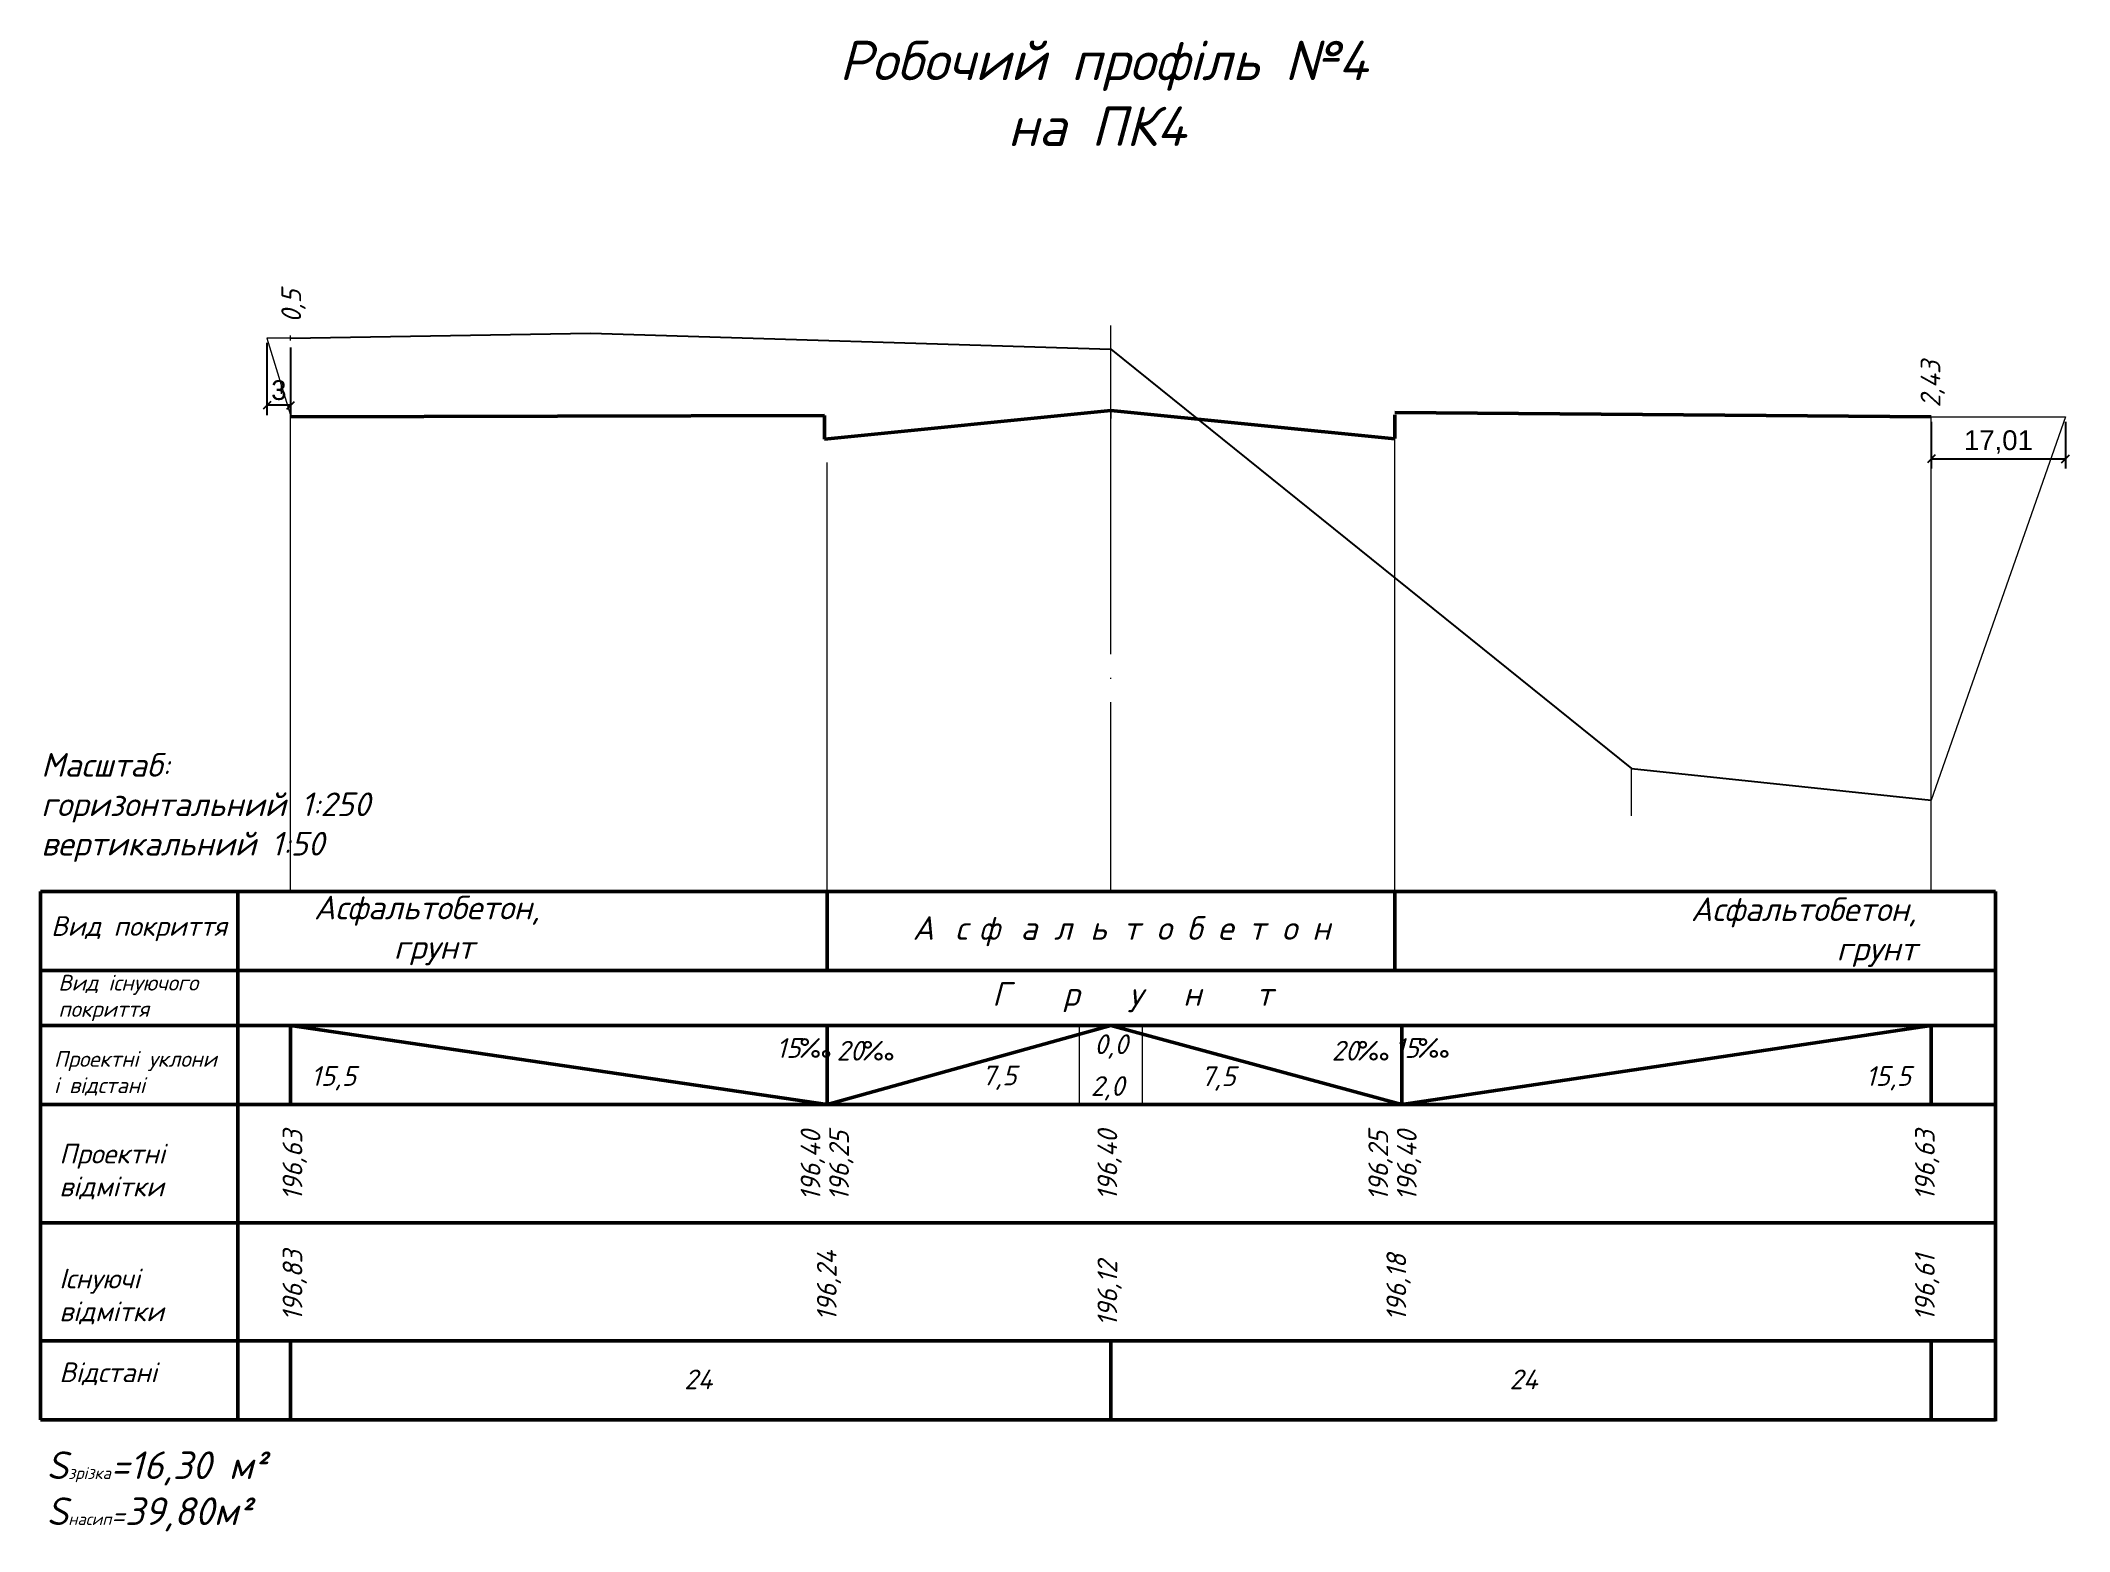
# Model space of a CAD drawing. Header units: millimetres. Extents: x -2123 to 34701, y -1286 to 835.
# Drawn here: x 5072.9 to 5330.1, y -1171 to -981.9 of the extents above; entities that cross this region are included whole.
import ezdxf

# ---------------------------------------------------------------- set-up
doc = ezdxf.new("R2010")
doc.units = ezdxf.units.MM
doc.linetypes.add('ACAD_ISO04W100', pattern=[30, 24, -3, 0, -3])
doc.layers.get('0').update_dxf_attribs({"lineweight": 15})
doc.layers.add('ІСНУЮЧА', color=80, linetype='Continuous')
doc.styles.add('GOST-2.304_Type-B_italic', font='GOST Common Italic.ttf')
doc.styles.get("Standard").update_dxf_attribs({"font": 'arial.ttf'})
doc.styles.add('Креслярський', font='isocpeui.ttf')
doc.styles.add('профили', font='isocpeui.ttf')
doc.dimstyles.new('Копия(2) ISO-25', dxfattribs={"dimtxt": 2.5, "dimasz": 1, "dimexe": 1.25, "dimexo": 0.625, "dimtad": 3, "dimtxsty": 'Standard', "dimblk": 'OBLIQUE', "dimcen": 2.5, "dimadec": 0, "dimazin": 0, "dimtfac": 1, "dimtmove": 1, "dimatfit": 3, "dimfxl": 1, "dimarcsym": 0})

msp = doc.modelspace()

# ---------------------------------------------------------------- texts
at = {"color": 1}
for s, insert, char_height, width, attachment_point, style in [('\\pi2.2403;Робочий профіль №4\\P\\pi23.615;на ПК4 ', (5171.903, -981.943), 5, 70.49193, 1, 'профили'), ('Масштаб:\\Pгоризонтальний 1:250\\Pвертикальний 1:50', (5072.978, -1072.276), 3, 43.90723, 1, 'профили'), ('\\pi-1.6245;Асфальтобетон, \\P\\pi8.5028;грунт', (5109.18, -1090.375), 3, 28.16688, 1, 'профили'), ('Асфальтобетон, грунт', (5310.775, -1090.587), 3, 30.49379, 3, 'профили'), ('Вид покриття', (5074.228, -1092.972), 2.5, 23.43485, 1, 'профили'), ('{\\T2;Асфальтобетон}', (5183.451, -1092.972), 3, 31.49991, 1, 'профили'), ('Вид існуючого покриття', (5075.153, -1100.408), 2, 23.43485, 1, 'профили'), ('{\\T4;Грунт}', (5193.542, -1101.331), 3, 41.29517, 1, 'профили'), ('15{\\fISOCPEUR|b0|i0|c204|p34;‰}', (5166.175, -1108.439), 2.5, 4.03018, 1, 'профили'), ('0,0', (5210.759, -1107.964), 2.5, 4.03018, 3, 'профили'), ('15{\\fISOCPEUR|b0|i0|c204|p34;‰}', (5251.901, -1108.439), 2.5, 4.03018, 3, 'профили'), ('Проектні уклони \\Pі відстані', (5074.597, -1110.078), 2, 27.48087, 1, 'профили'), ('20{\\fISOCPEUR|b0|i0|c204|p34;‰}', (5173.809, -1108.78), 2.5, 4.03018, 1, 'профили'), ('20{\\fISOCPEUR|b0|i0|c204|p34;‰}', (5244.267, -1108.78), 2.5, 4.03018, 3, 'профили'), ('15,5', (5107.167, -1111.988), 2.5, 4.03018, 1, 'профили'), ('7,5', (5192.218, -1111.925), 2.5, 4.03018, 1, 'профили'), ('2,0', (5206.035, -1113.262), 2.5, 4.03018, 1, 'профили'), ('7,5', (5219.991, -1112.024), 2.5, 4.03018, 1, 'профили'), ('15,5', (5310.035, -1111.988), 2.5, 4.03018, 3, 'профили'), ('Проектні\\Pвідмітки', (5075.273, -1121.837), 2.5, 23.43485, 1, 'профили'), ('Існуючі\\Pвідмітки', (5075.273, -1137.68), 2.5, 23.43485, 1, 'профили'), ('Відстані', (5075.273, -1149.573), 2.5, 23.43485, 1, 'профили'), ('24', (5154.494, -1150.474), 2.5, 4.03018, 1, 'профили'), ('24', (5262.707, -1150.474), 2.5, 7.56096, 3, 'профили'), (' {\\H1.4x;S\\H0.42857x;зрізка\\H2.3333x;=16,30\\H0.99998x; м²}\\P {\\H1.4x;S\\H0.42857x;насип}={\\H1.4x;39,80м²}', (5072.047, -1160.856), 2.5, 69.42381, 1, 'Креслярський')]:
    msp.add_mtext(s, dxfattribs=dict(at, insert=insert, char_height=char_height, width=width, attachment_point=attachment_point, style=style))
at = {"color": 1, "char_height": 2.5, "rotation": 90, "style": 'GOST-2.304_Type-B_italic'}
for s, insert, attachment_point in [('0,5', (5103.427, -1017.679), 1), ('2,43', (5311.245, -1028.443), 1), ('196,63', (5103.583, -1129.011), 1), ('196,40', (5169.265, -1129.073), 1), ('196,25', (5172.878, -1129.073), 1), ('196,25', (5244.323, -1129.073), 7), ('196,40', (5247.936, -1129.073), 7), ('196,63', (5313.618, -1129.011), 7)]:
    msp.add_mtext_dynamic_manual_height_columns(s, width=9.35383, gutter_width=12.5, heights=[0], dxfattribs=dict(at, insert=insert, attachment_point=attachment_point))
at = {"char_height": 2.5, "rotation": 90, "style": 'GOST-2.304_Type-B_italic'}
for s, insert, attachment_point in [('196,40', (5206.892, -1129.011), 1), ('196,83', (5103.583, -1144.313), 1), ('196,24', (5171.316, -1144.313), 1), ('196,12', (5206.892, -1144.993), 1), ('196,18', (5246.609, -1144.313), 7), ('196,61', (5313.618, -1144.313), 7)]:
    msp.add_mtext_dynamic_manual_height_columns(s, width=9.35383, gutter_width=12.5, heights=[0], dxfattribs=dict(at, insert=insert, attachment_point=attachment_point))

# ---------------------------------------------------------------- blocks, each defined once
blk = doc.blocks.new('_Oblique')
at = {"color": 0, "linetype": 'ByBlock', "lineweight": -2}
blk.add_line((-0.5, -0.5), (0.5, 0.5), dxfattribs=at)
blk = doc.blocks.new('*D1002')
at = {"color": 0, "lineweight": -2, "transparency": 16777216}
for p, q in [((5312.6, -1030.27), (5312.6, -1036.2)), ((5329.61, -1030.27), (5329.61, -1036.2)), ((5312.6, -1034.95), (5329.61, -1034.95))]:
    blk.add_line(p, q, dxfattribs=at)
at = {"layer": 'Defpoints', "color": 0, "transparency": 16777216}
for p in [(5312.6, -1029.64), (5329.61, -1029.64), (5329.61, -1034.95)]:
    blk.add_point(p, dxfattribs=at)
at = {"color": 0, "lineweight": -2, "transparency": 16777216, "rotation": 180}
blk.add_blockref('_Oblique', (5312.6, -1034.95), dxfattribs=at)
at = {"color": 0, "lineweight": -2, "transparency": 16777216}
blk.add_blockref('_Oblique', (5329.61, -1034.95), dxfattribs=at)
at = {"color": 0, "transparency": 16777216, "insert": (5321.11, -1032.83), "char_height": 2.5, "attachment_point": 5}
blk.add_mtext('17,01', dxfattribs=at)
blk = doc.blocks.new('*D1003')
at = {"color": 0, "lineweight": -2, "transparency": 16777216}
for p, q in [((5101.6, -1020.26), (5101.6, -1029.42)), ((5104.6, -1020.86), (5104.6, -1029.42)), ((5104.6, -1028.17), (5101.6, -1028.17))]:
    blk.add_line(p, q, dxfattribs=at)
at = {"layer": 'Defpoints', "color": 0, "transparency": 16777216}
for p in [(5101.6, -1019.64), (5104.6, -1020.24), (5101.6, -1028.17)]:
    blk.add_point(p, dxfattribs=at)
at = {"color": 0, "lineweight": -2, "transparency": 16777216, "rotation": 180}
blk.add_blockref('_Oblique', (5101.6, -1028.17), dxfattribs=at)
at = {"color": 0, "lineweight": -2, "transparency": 16777216}
blk.add_blockref('_Oblique', (5104.6, -1028.17), dxfattribs=at)
at = {"color": 0, "transparency": 16777216, "insert": (5103.1, -1026.26), "char_height": 2.5, "attachment_point": 5}
blk.add_mtext('3', dxfattribs=at)

# ---------------------------------------------------------------- dimensions: what is measured, and where the dimension line sits
at = {"color": 1}
for base, p1, p2, picture, middle in [((5101.601, -1028.166), (5104.601, -1020.237), (5101.601, -1019.637), '*D1003', (5103.101, -1026.264)), ((5329.611, -1034.952), (5312.601, -1029.642), (5329.611, -1029.642), '*D1002', (5321.106, -1032.825))]:
    dim = msp.add_linear_dim(base=base, p1=p1, p2=p2, dimstyle='Копия(2) ISO-25', override={"dimscale": 1}, dxfattribs=at)
    dim.commit()
    dim.dimension.update_dxf_attribs({"geometry": picture, "text_midpoint": middle})

# ---------------------------------------------------------------- linework, layer by layer
at = {"color": 1, "linetype": 'ACAD_ISO04W100'}
msp.add_line((5208.601, -1089.845), (5208.601, -1018.071), dxfattribs=at)
msp.add_line((5208.601, -1089.845), (5208.601, -1018.071), dxfattribs=at)
at = {"color": 1}
for p, q in [((5104.601, -1019.637), (5101.601, -1019.637)), ((5101.601, -1019.637), (5104.601, -1029.416)), ((5104.601, -1019.937), (5104.601, -1019.337)), ((5208.601, -1040.237), (5208.601, -1021.037)), ((5103.401, -1025.637), (5103.401, -1026.721)), ((5104.601, -1089.845), (5104.601, -1024.277)), ((5208.601, -1028.837), (5208.601, -1029.837)), ((5312.601, -1089.845), (5312.601, -1029.642)), ((5312.601, -1029.642), (5315.961, -1029.642)), ((5312.601, -1029.642), (5329.611, -1029.642)), ((5329.611, -1029.642), (5312.601, -1078.237)), ((5312.601, -1031.637), (5312.601, -1030.637)), ((5244.601, -1089.908), (5244.601, -1032.375)), ((5172.601, -1089.908), (5172.601, -1035.437)), ((5274.601, -1080.237), (5274.601, -1074.237)), ((5312.601, -1080.237), (5312.601, -1078.237)), ((5204.601, -1116.845), (5204.601, -1106.845)), ((5212.601, -1116.845), (5212.601, -1106.845))]:
    msp.add_line(p, q, dxfattribs=at)
at = {"color": 1, "lineweight": 50}
for p, q in [((5208.601, -1028.837), (5172.3, -1032.467)), ((5208.601, -1028.837), (5244.601, -1032.437)), ((5172.3, -1029.467), (5104.601, -1029.642)), ((5172.3, -1032.467), (5172.3, -1029.467)), ((5244.601, -1029.073), (5312.601, -1029.642)), ((5244.601, -1032.375), (5244.601, -1029.375)), ((5097.898, -1089.845), (5072.898, -1089.845)), ((5072.898, -1089.845), (5072.898, -1156.845)), ((5097.898, -1099.845), (5097.898, -1089.845)), ((5097.898, -1089.845), (5208.601, -1089.845)), ((5172.601, -1099.908), (5172.601, -1089.908)), ((5320.72, -1089.845), (5208.601, -1089.845)), ((5244.601, -1099.845), (5244.601, -1089.845)), ((5320.72, -1089.845), (5320.72, -1157.029)), ((5097.898, -1099.845), (5072.898, -1099.845)), ((5081.94, -1099.845), (5208.601, -1099.845)), ((5097.898, -1106.845), (5097.898, -1099.845)), ((5320.72, -1099.845), (5208.601, -1099.845)), ((5097.898, -1106.845), (5072.898, -1106.845)), ((5081.94, -1106.845), (5208.601, -1106.845)), ((5097.898, -1116.845), (5097.898, -1106.845)), ((5172.601, -1116.845), (5104.601, -1106.845)), ((5104.601, -1106.845), (5104.601, -1116.845)), ((5172.601, -1106.845), (5172.601, -1116.845)), ((5172.601, -1116.845), (5208.601, -1106.845)), ((5320.72, -1106.845), (5208.601, -1106.845)), ((5245.475, -1116.845), (5208.601, -1106.845)), ((5245.475, -1106.845), (5245.475, -1116.845)), ((5245.475, -1116.845), (5312.601, -1106.845)), ((5312.601, -1106.845), (5312.601, -1116.845)), ((5097.898, -1116.845), (5072.898, -1116.845)), ((5081.94, -1116.845), (5208.601, -1116.845)), ((5097.898, -1131.845), (5097.898, -1116.845)), ((5185.401, -1116.845), (5161.401, -1116.845)), ((5208.601, -1116.845), (5185.401, -1116.845)), ((5320.72, -1116.845), (5208.601, -1116.845)), ((5208.601, -1116.845), (5231.801, -1116.845)), ((5231.801, -1116.845), (5255.801, -1116.845)), ((5097.898, -1131.845), (5072.898, -1131.845)), ((5081.94, -1131.845), (5208.601, -1131.845)), ((5097.898, -1146.845), (5097.898, -1131.845)), ((5320.72, -1131.845), (5208.601, -1131.845)), ((5097.898, -1146.845), (5072.898, -1146.845)), ((5081.94, -1146.845), (5208.601, -1146.845)), ((5097.898, -1156.845), (5097.898, -1146.845)), ((5104.601, -1156.845), (5104.601, -1146.845)), ((5208.601, -1156.845), (5208.601, -1146.845)), ((5320.72, -1146.845), (5208.601, -1146.845)), ((5208.601, -1156.845), (5208.601, -1146.845)), ((5312.601, -1156.845), (5312.601, -1146.845)), ((5072.898, -1156.845), (5097.898, -1156.845)), ((5081.94, -1156.845), (5208.601, -1156.845)), ((5108.601, -1156.845), (5208.601, -1156.845)), ((5308.601, -1156.845), (5208.601, -1156.845)), ((5320.72, -1156.845), (5208.601, -1156.845))]:
    msp.add_line(p, q, dxfattribs=at)
at = {"layer": 'ІСНУЮЧА', "color": 1}
for p, q in [((5104.601, -1019.637), (5142.601, -1019.037)), ((5142.601, -1019.037), (5208.601, -1021.037)), ((5208.601, -1021.037), (5274.601, -1074.237)), ((5274.601, -1074.237), (5312.601, -1078.237))]:
    msp.add_line(p, q, dxfattribs=at)

msp.set_redraw_order([(e.dxf.handle, doc.entitydb.next_handle()) for e in msp.query("TEXT MTEXT ATTDEF DIMENSION ARC_DIMENSION")])  # texts and dimensions are drawn at this point

doc.saveas('drawing.dxf')
